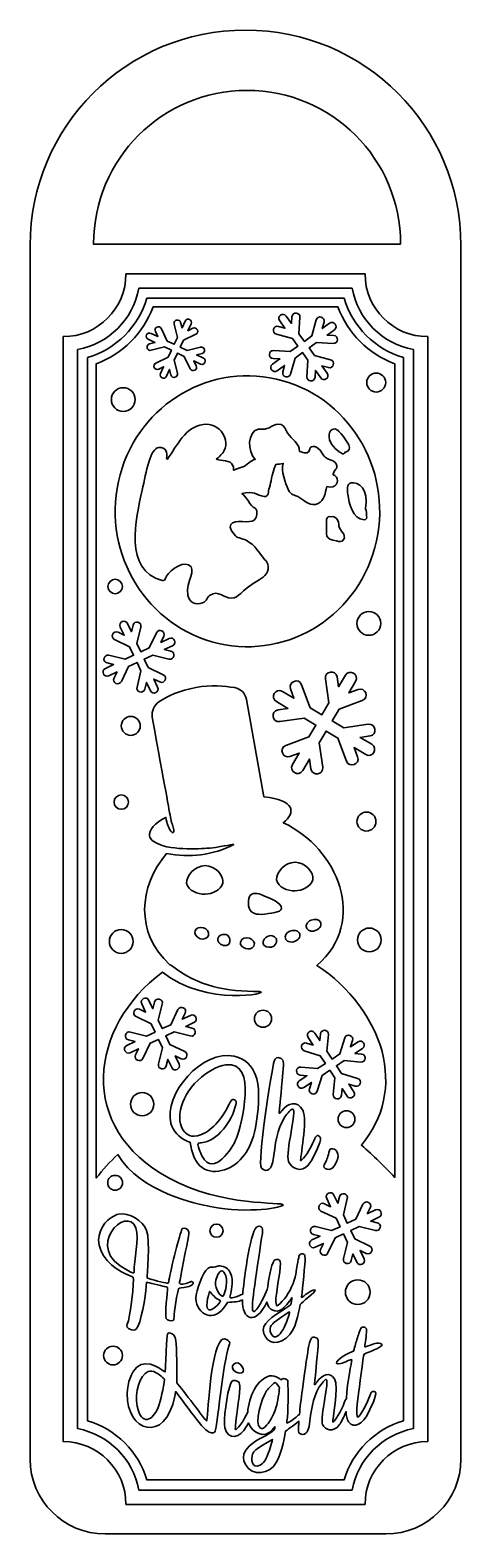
# Model space of a CAD drawing. Header units: inches. Extents: x 0.07 to 0.93, y -3 to 0.
import ezdxf

# ---------------------------------------------------------------- set-up
doc = ezdxf.new("R2010")
doc.units = ezdxf.units.IN
doc.header["$MEASUREMENT"] = 0
doc.layers.add('19 Christmas Keychain', color=7, linetype='Continuous', lineweight=0)

msp = doc.modelspace()

# ---------------------------------------------------------------- linework, layer by layer
at = {"layer": '19 Christmas Keychain', "color": 240, "lineweight": 35, "true_color": 0xe6203f}
for points, knots in [([(0.5, 0), (0.5, 0), (0.5, 0), (0.5, 0), (0.2628, 0), (0.0705, -0.1923), (0.0705, -0.4295), (0.0705, -0.4295), (0.0705, -2.8506), (0.0705, -2.8506), (0.0705, -2.9331), (0.1374, -3), (0.2199, -3), (0.2199, -3), (0.7801, -3), (0.7801, -3), (0.8626, -3), (0.9295, -2.9331), (0.9295, -2.8506), (0.9295, -2.8506), (0.9295, -0.4295), (0.9295, -0.4295), (0.9295, -0.1923), (0.7372, 0), (0.5, 0)], [0, 0, 0, 0, 1, 1, 1, 2, 2, 2, 3, 3, 3, 4, 4, 4, 5, 5, 5, 6, 6, 6, 7, 7, 7, 8, 8, 8, 8]), ([(0.8091, -0.4274), (0.8091, -0.4274), (0.1971, -0.4274), (0.1971, -0.4274), (0.1971, -0.427), (0.1971, -0.4267), (0.1971, -0.4263), (0.1971, -0.2573), (0.3341, -0.1203), (0.5031, -0.1203), (0.6721, -0.1203), (0.8091, -0.2573), (0.8091, -0.4263), (0.8091, -0.4267), (0.8091, -0.427), (0.8091, -0.4274)], [0, 0, 0, 0, 1, 1, 1, 2, 2, 2, 3, 3, 3, 4, 4, 4, 5, 5, 5, 5])]:
    msp.add_open_spline(points, degree=3, knots=knots, dxfattribs=at)
at = {"layer": '19 Christmas Keychain', "color": 18, "lineweight": 35, "true_color": 0x000000}
for points, knots in [([(0.8633, -0.6115), (0.8633, -0.6115), (0.8633, -2.8158), (0.8633, -2.8158), (0.7943, -2.8158), (0.7383, -2.8719), (0.7383, -2.941), (0.7383, -2.941), (0.2617, -2.941), (0.2617, -2.941), (0.2617, -2.8719), (0.2057, -2.8158), (0.1367, -2.8158), (0.1367, -2.8158), (0.1367, -0.6115), (0.1367, -0.6115), (0.2057, -0.6115), (0.2617, -0.5554), (0.2617, -0.4864), (0.2617, -0.4864), (0.7383, -0.4864), (0.7383, -0.4864), (0.7383, -0.5554), (0.7943, -0.6115), (0.8633, -0.6115)], [0, 0, 0, 0, 1, 1, 1, 2, 2, 2, 3, 3, 3, 4, 4, 4, 5, 5, 5, 6, 6, 6, 7, 7, 7, 8, 8, 8, 8]), ([(0.8347, -0.6374), (0.7729, -0.6257), (0.7242, -0.5768), (0.7124, -0.515), (0.7124, -0.515), (0.2876, -0.515), (0.2876, -0.515), (0.2758, -0.5768), (0.2271, -0.6257), (0.1653, -0.6374), (0.1653, -0.6374), (0.1653, -2.79), (0.1653, -2.79), (0.2271, -2.8017), (0.2758, -2.8506), (0.2876, -2.9124), (0.2876, -2.9124), (0.7124, -2.9124), (0.7124, -2.9124), (0.7242, -2.8506), (0.7729, -2.8017), (0.8347, -2.79), (0.8347, -2.79), (0.8347, -0.6374), (0.8347, -0.6374)], [0, 0, 0, 0, 1, 1, 1, 2, 2, 2, 3, 3, 3, 4, 4, 4, 5, 5, 5, 6, 6, 6, 7, 7, 7, 8, 8, 8, 8]), ([(0.8147, -0.6532), (0.8147, -0.6532), (0.8147, -2.7743), (0.8147, -2.7743), (0.7582, -2.7908), (0.7132, -2.8358), (0.6967, -2.8924), (0.6967, -2.8924), (0.3033, -2.8924), (0.3033, -2.8924), (0.2868, -2.8358), (0.2418, -2.7908), (0.1853, -2.7743), (0.1853, -2.7743), (0.1853, -0.6532), (0.1853, -0.6532), (0.2418, -0.6365), (0.2868, -0.5915), (0.3033, -0.535), (0.3033, -0.535), (0.6967, -0.535), (0.6967, -0.535), (0.7132, -0.5915), (0.7582, -0.6365), (0.8147, -0.6532)], [0, 0, 0, 0, 1, 1, 1, 2, 2, 2, 3, 3, 3, 4, 4, 4, 5, 5, 5, 6, 6, 6, 7, 7, 7, 8, 8, 8, 8]), ([(0.7975, -0.6656), (0.7456, -0.6462), (0.7036, -0.6043), (0.6843, -0.5522), (0.6843, -0.5522), (0.3157, -0.5522), (0.3157, -0.5522), (0.2964, -0.6043), (0.2544, -0.6462), (0.2025, -0.6656), (0.2025, -0.6656), (0.2025, -2.2902), (0.2025, -2.2902), (0.2156, -2.2736), (0.2297, -2.2576), (0.2454, -2.2431), (0.2906, -2.3201), (0.4062, -2.3419), (0.4296, -2.3469), (0.5084, -2.362), (0.5754, -2.3486), (0.5754, -2.3436), (0.5754, -2.3369), (0.4531, -2.3486), (0.3476, -2.29), (0.1622, -2.1915), (0.1893, -1.9869), (0.3342, -1.8796), (0.4233, -1.9493), (0.5521, -1.9207), (0.5285, -1.9181), (0.4615, -1.9181), (0.4062, -1.9081), (0.3526, -1.8662), (0.3509, -1.8662), (0.3509, -1.8645), (0.3492, -1.8645), (0.2793, -1.8011), (0.2873, -1.708), (0.3427, -1.6427), (0.3887, -1.6516), (0.4349, -1.6459), (0.4765, -1.625), (0.4765, -1.6233), (0.4598, -1.6283), (0.4296, -1.6317), (0.4269, -1.6317), (0.3636, -1.6383), (0.3291, -1.625), (0.3153, -1.6196), (0.31, -1.6136), (0.3088, -1.6076), (0.3066, -1.5961), (0.3193, -1.5815), (0.3412, -1.5706), (0.3429, -1.5834), (0.3469, -1.5914), (0.35, -1.5962), (0.3512, -1.5981), (0.3538, -1.6019), (0.3553, -1.6014), (0.3569, -1.6009), (0.3573, -1.5962), (0.3564, -1.5927), (0.3479, -1.5584), (0.3647, -1.6499), (0.3141, -1.3704), (0.3124, -1.3587), (0.3174, -1.3469), (0.3275, -1.3402), (0.3442, -1.3285), (0.3693, -1.3168), (0.4012, -1.3118), (0.4313, -1.3051), (0.4581, -1.3084), (0.4782, -1.3118), (0.4899, -1.3134), (0.5, -1.3235), (0.5017, -1.3352), (0.5017, -1.3352), (0.5368, -1.5295), (0.5368, -1.5295), (0.5984, -1.5364), (0.601, -1.56), (0.5754, -1.5814), (0.6842, -1.6317), (0.7445, -1.7774), (0.6424, -1.8662), (0.7074, -1.9073), (0.7563, -1.9761), (0.7722, -2.0379), (0.7891, -2.1037), (0.7774, -2.1695), (0.7311, -2.2246), (0.7556, -2.2459), (0.7767, -2.2665), (0.7975, -2.2888), (0.7975, -2.2888), (0.7975, -0.6656), (0.7975, -0.6656)], [0, 0, 0, 0, 1, 1, 1, 2, 2, 2, 3, 3, 3, 4, 4, 4, 5, 5, 5, 6, 6, 6, 7, 7, 7, 8, 8, 8, 9, 9, 9, 10, 10, 10, 11, 11, 11, 12, 12, 12, 13, 13, 13, 14, 14, 14, 15, 15, 15, 16, 16, 16, 17, 17, 17, 18, 18, 18, 19, 19, 19, 20, 20, 20, 21, 21, 21, 22, 22, 22, 23, 23, 23, 24, 24, 24, 25, 25, 25, 26, 26, 26, 27, 27, 27, 28, 28, 28, 29, 29, 29, 30, 30, 30, 31, 31, 31, 32, 32, 32, 33, 33, 33, 33]), ([(0.5562, -0.6392), (0.5562, -0.6392), (0.5893, -0.6412), (0.5893, -0.6412), (0.5893, -0.6412), (0.6044, -0.6304), (0.6044, -0.6304), (0.6044, -0.6304), (0.5936, -0.6153), (0.5936, -0.6153), (0.5936, -0.6153), (0.5616, -0.6066), (0.5616, -0.6066), (0.5513, -0.6038), (0.5556, -0.5883), (0.5658, -0.5911), (0.5658, -0.5911), (0.5787, -0.5947), (0.5787, -0.5947), (0.5787, -0.5947), (0.5682, -0.5799), (0.5682, -0.5799), (0.562, -0.5713), (0.575, -0.562), (0.5812, -0.5706), (0.5812, -0.5706), (0.5918, -0.5853), (0.5918, -0.5853), (0.5918, -0.5853), (0.5925, -0.5719), (0.5925, -0.5719), (0.5932, -0.5614), (0.6092, -0.5623), (0.6086, -0.5729), (0.6086, -0.5729), (0.6066, -0.606), (0.6066, -0.606), (0.6066, -0.606), (0.6174, -0.621), (0.6174, -0.621), (0.6174, -0.621), (0.6324, -0.6102), (0.6324, -0.6102), (0.6324, -0.6102), (0.6412, -0.5782), (0.6412, -0.5782), (0.644, -0.568), (0.6594, -0.5722), (0.6567, -0.5824), (0.6567, -0.5824), (0.6531, -0.5954), (0.6531, -0.5954), (0.6531, -0.5954), (0.6678, -0.5848), (0.6678, -0.5848), (0.6765, -0.5786), (0.6858, -0.5917), (0.6772, -0.5978), (0.6772, -0.5978), (0.6625, -0.6084), (0.6625, -0.6084), (0.6625, -0.6084), (0.6759, -0.6092), (0.6759, -0.6092), (0.6864, -0.6098), (0.6855, -0.6258), (0.6749, -0.6252), (0.6749, -0.6252), (0.6418, -0.6232), (0.6418, -0.6232), (0.6418, -0.6232), (0.6268, -0.6341), (0.6268, -0.6341), (0.6268, -0.6341), (0.6376, -0.6491), (0.6376, -0.6491), (0.6376, -0.6491), (0.6696, -0.6578), (0.6696, -0.6578), (0.6798, -0.6606), (0.6755, -0.6761), (0.6653, -0.6733), (0.6653, -0.6733), (0.6524, -0.6698), (0.6524, -0.6698), (0.6524, -0.6698), (0.663, -0.6845), (0.663, -0.6845), (0.6692, -0.6931), (0.6561, -0.7025), (0.6499, -0.6938), (0.6499, -0.6938), (0.6394, -0.6791), (0.6394, -0.6791), (0.6394, -0.6791), (0.6386, -0.6925), (0.6386, -0.6925), (0.638, -0.7031), (0.622, -0.7022), (0.6226, -0.6916), (0.6226, -0.6916), (0.6245, -0.6585), (0.6245, -0.6585), (0.6245, -0.6585), (0.6137, -0.6434), (0.6137, -0.6434), (0.6137, -0.6434), (0.5987, -0.6542), (0.5987, -0.6542), (0.5987, -0.6542), (0.59, -0.6862), (0.59, -0.6862), (0.5871, -0.6964), (0.5717, -0.6922), (0.5745, -0.682), (0.5745, -0.682), (0.578, -0.669), (0.578, -0.669), (0.578, -0.669), (0.5633, -0.6796), (0.5633, -0.6796), (0.5547, -0.6858), (0.5453, -0.6728), (0.5539, -0.6666), (0.5539, -0.6666), (0.5687, -0.656), (0.5687, -0.656), (0.5687, -0.656), (0.5553, -0.6552), (0.5553, -0.6552), (0.5447, -0.6546), (0.5456, -0.6386), (0.5562, -0.6392)], [0, 0, 0, 0, 1, 1, 1, 2, 2, 2, 3, 3, 3, 4, 4, 4, 5, 5, 5, 6, 6, 6, 7, 7, 7, 8, 8, 8, 9, 9, 9, 10, 10, 10, 11, 11, 11, 12, 12, 12, 13, 13, 13, 14, 14, 14, 15, 15, 15, 16, 16, 16, 17, 17, 17, 18, 18, 18, 19, 19, 19, 20, 20, 20, 21, 21, 21, 22, 22, 22, 23, 23, 23, 24, 24, 24, 25, 25, 25, 26, 26, 26, 27, 27, 27, 28, 28, 28, 29, 29, 29, 30, 30, 30, 31, 31, 31, 32, 32, 32, 33, 33, 33, 34, 34, 34, 35, 35, 35, 36, 36, 36, 37, 37, 37, 38, 38, 38, 39, 39, 39, 40, 40, 40, 41, 41, 41, 42, 42, 42, 43, 43, 43, 44, 44, 44, 44]), ([(0.306, -0.6169), (0.306, -0.6169), (0.3195, -0.6233), (0.3195, -0.6233), (0.3195, -0.6233), (0.3088, -0.6259), (0.3088, -0.6259), (0.3003, -0.628), (0.3034, -0.6409), (0.3119, -0.6388), (0.3119, -0.6388), (0.3385, -0.6322), (0.3385, -0.6322), (0.3385, -0.6322), (0.3523, -0.6388), (0.3523, -0.6388), (0.3523, -0.6388), (0.3458, -0.6526), (0.3458, -0.6526), (0.3458, -0.6526), (0.3211, -0.6644), (0.3211, -0.6644), (0.3133, -0.6682), (0.319, -0.6801), (0.3269, -0.6763), (0.3269, -0.6763), (0.3368, -0.6715), (0.3368, -0.6715), (0.3368, -0.6715), (0.3305, -0.685), (0.3305, -0.685), (0.3267, -0.6929), (0.3387, -0.6986), (0.3424, -0.6907), (0.3424, -0.6907), (0.3488, -0.6771), (0.3488, -0.6771), (0.3488, -0.6771), (0.3514, -0.6879), (0.3514, -0.6879), (0.3535, -0.6964), (0.3663, -0.6932), (0.3642, -0.6847), (0.3642, -0.6847), (0.3577, -0.6582), (0.3577, -0.6582), (0.3577, -0.6582), (0.3642, -0.6444), (0.3642, -0.6444), (0.3642, -0.6444), (0.378, -0.6509), (0.378, -0.6509), (0.378, -0.6509), (0.3899, -0.6755), (0.3899, -0.6755), (0.3937, -0.6834), (0.4055, -0.6776), (0.4018, -0.6698), (0.4018, -0.6698), (0.397, -0.6598), (0.397, -0.6598), (0.397, -0.6598), (0.4105, -0.6662), (0.4105, -0.6662), (0.4184, -0.6699), (0.424, -0.658), (0.4161, -0.6543), (0.4161, -0.6543), (0.4026, -0.6479), (0.4026, -0.6479), (0.4026, -0.6479), (0.4134, -0.6453), (0.4134, -0.6453), (0.4218, -0.6432), (0.4187, -0.6303), (0.4102, -0.6324), (0.4102, -0.6324), (0.3837, -0.6389), (0.3837, -0.6389), (0.3837, -0.6389), (0.3698, -0.6324), (0.3698, -0.6324), (0.3698, -0.6324), (0.3764, -0.6186), (0.3764, -0.6186), (0.3764, -0.6186), (0.401, -0.6068), (0.401, -0.6068), (0.4089, -0.603), (0.4031, -0.5911), (0.3953, -0.5949), (0.3953, -0.5949), (0.3853, -0.5997), (0.3853, -0.5997), (0.3853, -0.5997), (0.3917, -0.5862), (0.3917, -0.5862), (0.3954, -0.5783), (0.3835, -0.5726), (0.3797, -0.5805), (0.3797, -0.5805), (0.3734, -0.5941), (0.3734, -0.5941), (0.3734, -0.5941), (0.3707, -0.5833), (0.3707, -0.5833), (0.3686, -0.5749), (0.3558, -0.578), (0.3579, -0.5865), (0.3579, -0.5865), (0.3644, -0.613), (0.3644, -0.613), (0.3644, -0.613), (0.3579, -0.6268), (0.3579, -0.6268), (0.3579, -0.6268), (0.3441, -0.6203), (0.3441, -0.6203), (0.3441, -0.6203), (0.3323, -0.5957), (0.3323, -0.5957), (0.3285, -0.5878), (0.3166, -0.5935), (0.3203, -0.6014), (0.3203, -0.6014), (0.3252, -0.6114), (0.3252, -0.6114), (0.3252, -0.6114), (0.3116, -0.605), (0.3116, -0.605), (0.3037, -0.6013), (0.2981, -0.6132), (0.306, -0.6169)], [0, 0, 0, 0, 1, 1, 1, 2, 2, 2, 3, 3, 3, 4, 4, 4, 5, 5, 5, 6, 6, 6, 7, 7, 7, 8, 8, 8, 9, 9, 9, 10, 10, 10, 11, 11, 11, 12, 12, 12, 13, 13, 13, 14, 14, 14, 15, 15, 15, 16, 16, 16, 17, 17, 17, 18, 18, 18, 19, 19, 19, 20, 20, 20, 21, 21, 21, 22, 22, 22, 23, 23, 23, 24, 24, 24, 25, 25, 25, 26, 26, 26, 27, 27, 27, 28, 28, 28, 29, 29, 29, 30, 30, 30, 31, 31, 31, 32, 32, 32, 33, 33, 33, 34, 34, 34, 35, 35, 35, 36, 36, 36, 37, 37, 37, 38, 38, 38, 39, 39, 39, 40, 40, 40, 41, 41, 41, 42, 42, 42, 43, 43, 43, 44, 44, 44, 44]), ([(0.4461, -1.2236), (0.3041, -1.1909), (0.2147, -1.0463), (0.2466, -0.9007), (0.2785, -0.755), (0.4195, -0.6635), (0.5616, -0.6961), (0.7037, -0.7288), (0.793, -0.8734), (0.7611, -1.019), (0.7293, -1.1647), (0.5882, -1.2562), (0.4461, -1.2236)], [0, 0, 0, 0, 1, 1, 1, 2, 2, 2, 3, 3, 3, 4, 4, 4, 4]), ([(0.7607, -0.7221), (0.7712, -0.7221), (0.7796, -0.7136), (0.7796, -0.7032), (0.7796, -0.6927), (0.7712, -0.6843), (0.7607, -0.6843), (0.7503, -0.6843), (0.7418, -0.6927), (0.7418, -0.7032), (0.7418, -0.7136), (0.7503, -0.7221), (0.7607, -0.7221)], [0, 0, 0, 0, 1, 1, 1, 2, 2, 2, 3, 3, 3, 4, 4, 4, 4]), ([(0.2563, -0.7608), (0.2694, -0.7608), (0.2801, -0.7502), (0.2801, -0.7371), (0.2801, -0.724), (0.2694, -0.7134), (0.2563, -0.7134), (0.2433, -0.7134), (0.2326, -0.724), (0.2326, -0.7371), (0.2326, -0.7502), (0.2433, -0.7608), (0.2563, -0.7608)], [0, 0, 0, 0, 1, 1, 1, 2, 2, 2, 3, 3, 3, 4, 4, 4, 4]), ([(0.6619, -0.9108), (0.6816, -0.9162), (0.6866, -0.8998), (0.6814, -0.892), (0.6768, -0.885), (0.6721, -0.8911), (0.6768, -0.8804), (0.6789, -0.8756), (0.6829, -0.8756), (0.6819, -0.8691), (0.6811, -0.864), (0.6769, -0.8604), (0.6725, -0.8586), (0.661, -0.8537), (0.6592, -0.8552), (0.6524, -0.8434), (0.6435, -0.8281), (0.6301, -0.8276), (0.6284, -0.8351), (0.6256, -0.8476), (0.6173, -0.8433), (0.6078, -0.8406), (0.6085, -0.8246), (0.5918, -0.8163), (0.5845, -0.8046), (0.5796, -0.7968), (0.5751, -0.7774), (0.5527, -0.7903), (0.536, -0.7999), (0.5335, -0.7942), (0.5252, -0.7963), (0.5042, -0.8015), (0.5028, -0.8399), (0.5193, -0.8566), (0.5097, -0.8583), (0.5038, -0.8683), (0.4927, -0.8721), (0.4871, -0.8739), (0.4817, -0.8757), (0.4763, -0.878), (0.4768, -0.8735), (0.4757, -0.8688), (0.4722, -0.8645), (0.4663, -0.8573), (0.4422, -0.8583), (0.4418, -0.8554), (0.4421, -0.8573), (0.4554, -0.8429), (0.4546, -0.844), (0.4727, -0.8179), (0.449, -0.7825), (0.4156, -0.7868), (0.38, -0.7913), (0.3638, -0.8283), (0.3445, -0.856), (0.3439, -0.8555), (0.3433, -0.8551), (0.3427, -0.8548), (0.3443, -0.8434), (0.3419, -0.831), (0.3271, -0.8325), (0.3102, -0.8342), (0.3021, -0.8807), (0.2939, -0.9181), (0.2817, -0.9743), (0.2565, -1.0784), (0.3338, -1.0981), (0.3369, -1.0989), (0.3402, -1.0967), (0.3408, -1.0935), (0.3429, -1.0837), (0.371, -1.0592), (0.3866, -1.0669), (0.4044, -1.0757), (0.3805, -1.0994), (0.3851, -1.127), (0.3875, -1.142), (0.4005, -1.1484), (0.4146, -1.1426), (0.4228, -1.1392), (0.4237, -1.1309), (0.4295, -1.1271), (0.4458, -1.1164), (0.4564, -1.1336), (0.4715, -1.1331), (0.4898, -1.1324), (0.4854, -1.1207), (0.5272, -1.0968), (0.5384, -1.0903), (0.5487, -1.0798), (0.5444, -1.0656), (0.5419, -1.0575), (0.5404, -1.0602), (0.5358, -1.0536), (0.5131, -1.0214), (0.5159, -1.0287), (0.5037, -1.0193), (0.4982, -1.0151), (0.4845, -1.0135), (0.4802, -1.0091), (0.4509, -0.9788), (0.4895, -0.9799), (0.4937, -0.9804), (0.5164, -0.9828), (0.5236, -0.9771), (0.5225, -0.959), (0.5224, -0.957), (0.5212, -0.9549), (0.5194, -0.954), (0.5088, -0.9491), (0.5026, -0.931), (0.4929, -0.9247), (0.5156, -0.9177), (0.5224, -0.9283), (0.5375, -0.9302), (0.5467, -0.9313), (0.5446, -0.9218), (0.5478, -0.9124), (0.5516, -0.9011), (0.551, -0.8898), (0.5604, -0.8665), (0.5649, -0.866), (0.5699, -0.8654), (0.5751, -0.8644), (0.5707, -0.8792), (0.5789, -0.9037), (0.5853, -0.9168), (0.5922, -0.9307), (0.5966, -0.9252), (0.608, -0.9328), (0.6187, -0.9401), (0.631, -0.9513), (0.6448, -0.9446), (0.6573, -0.9385), (0.659, -0.9234), (0.6619, -0.9108)], [0, 0, 0, 0, 1, 1, 1, 2, 2, 2, 3, 3, 3, 4, 4, 4, 5, 5, 5, 6, 6, 6, 7, 7, 7, 8, 8, 8, 9, 9, 9, 10, 10, 10, 11, 11, 11, 12, 12, 12, 13, 13, 13, 14, 14, 14, 15, 15, 15, 16, 16, 16, 17, 17, 17, 18, 18, 18, 19, 19, 19, 20, 20, 20, 21, 21, 21, 22, 22, 22, 23, 23, 23, 24, 24, 24, 25, 25, 25, 26, 26, 26, 27, 27, 27, 28, 28, 28, 29, 29, 29, 30, 30, 30, 31, 31, 31, 32, 32, 32, 33, 33, 33, 34, 34, 34, 35, 35, 35, 36, 36, 36, 37, 37, 37, 38, 38, 38, 39, 39, 39, 40, 40, 40, 41, 41, 41, 42, 42, 42, 43, 43, 43, 44, 44, 44, 45, 45, 45, 45]), ([(0.6665, -0.8122), (0.6679, -0.8267), (0.6803, -0.8365), (0.6911, -0.8442), (0.6941, -0.8464), (0.697, -0.8449), (0.6984, -0.8423), (0.7172, -0.8389), (0.7021, -0.8186), (0.6898, -0.8045), (0.6855, -0.7996), (0.68, -0.7932), (0.673, -0.7967), (0.6675, -0.7994), (0.666, -0.8064), (0.6665, -0.8122)], [0, 0, 0, 0, 1, 1, 1, 2, 2, 2, 3, 3, 3, 4, 4, 4, 5, 5, 5, 5]), ([(0.711, -0.9034), (0.7005, -0.9053), (0.703, -0.9176), (0.7041, -0.9257), (0.7067, -0.9449), (0.7134, -0.975), (0.7363, -0.977), (0.741, -0.9775), (0.7425, -0.9728), (0.7411, -0.9691), (0.7421, -0.9641), (0.7411, -0.9595), (0.739, -0.9549), (0.7479, -0.9147), (0.7234, -0.9011), (0.711, -0.9034)], [0, 0, 0, 0, 1, 1, 1, 2, 2, 2, 3, 3, 3, 4, 4, 4, 5, 5, 5, 5]), ([(0.6817, -1.0192), (0.6867, -1.0202), (0.6924, -1.0218), (0.6956, -1.0165), (0.7018, -1.0061), (0.688, -0.9989), (0.6864, -0.9899), (0.6855, -0.9843), (0.6857, -0.979), (0.6816, -0.9745), (0.6785, -0.9712), (0.6744, -0.9697), (0.6701, -0.9707), (0.666, -0.969), (0.662, -0.9718), (0.6618, -0.9764), (0.6609, -1.0125), (0.6579, -1.014), (0.6817, -1.0192)], [0, 0, 0, 0, 1, 1, 1, 2, 2, 2, 3, 3, 3, 4, 4, 4, 5, 5, 5, 6, 6, 6, 6]), ([(0.2402, -1.1245), (0.2481, -1.1245), (0.2546, -1.118), (0.2546, -1.1101), (0.2546, -1.1021), (0.2481, -1.0957), (0.2402, -1.0957), (0.2322, -1.0957), (0.2258, -1.1021), (0.2258, -1.1101), (0.2258, -1.118), (0.2322, -1.1245), (0.2402, -1.1245)], [0, 0, 0, 0, 1, 1, 1, 2, 2, 2, 3, 3, 3, 4, 4, 4, 4]), ([(0.7223, -1.1836), (0.7223, -1.1967), (0.7329, -1.2073), (0.746, -1.2073), (0.7591, -1.2073), (0.7697, -1.1967), (0.7697, -1.1836), (0.7697, -1.1705), (0.7591, -1.1599), (0.746, -1.1599), (0.7329, -1.1599), (0.7223, -1.1705), (0.7223, -1.1836)], [0, 0, 0, 0, 1, 1, 1, 2, 2, 2, 3, 3, 3, 4, 4, 4, 4]), ([(0.3477, -1.2137), (0.3477, -1.2137), (0.3312, -1.2214), (0.3312, -1.2214), (0.3312, -1.2214), (0.3371, -1.2093), (0.3371, -1.2093), (0.3417, -1.1997), (0.3272, -1.1927), (0.3226, -1.2023), (0.3226, -1.2023), (0.3082, -1.2323), (0.3082, -1.2323), (0.3082, -1.2323), (0.2914, -1.2402), (0.2914, -1.2402), (0.2914, -1.2402), (0.2835, -1.2234), (0.2835, -1.2234), (0.2835, -1.2234), (0.2914, -1.1911), (0.2914, -1.1911), (0.2939, -1.1808), (0.2783, -1.177), (0.2758, -1.1873), (0.2758, -1.1873), (0.2726, -1.2003), (0.2726, -1.2003), (0.2726, -1.2003), (0.2648, -1.1839), (0.2648, -1.1839), (0.2603, -1.1743), (0.2458, -1.1811), (0.2503, -1.1908), (0.2503, -1.1908), (0.2581, -1.2072), (0.2581, -1.2072), (0.2581, -1.2072), (0.2459, -1.2013), (0.2459, -1.2013), (0.2364, -1.1968), (0.2294, -1.2112), (0.2389, -1.2158), (0.2389, -1.2158), (0.2689, -1.2302), (0.2689, -1.2302), (0.2689, -1.2302), (0.2769, -1.247), (0.2769, -1.247), (0.2769, -1.247), (0.2601, -1.255), (0.2601, -1.255), (0.2601, -1.255), (0.2278, -1.247), (0.2278, -1.247), (0.2174, -1.2445), (0.2136, -1.2601), (0.2239, -1.2626), (0.2239, -1.2626), (0.237, -1.2658), (0.237, -1.2658), (0.237, -1.2658), (0.2206, -1.2736), (0.2206, -1.2736), (0.2109, -1.2781), (0.2178, -1.2927), (0.2274, -1.2881), (0.2274, -1.2881), (0.2439, -1.2804), (0.2439, -1.2804), (0.2439, -1.2804), (0.238, -1.2925), (0.238, -1.2925), (0.2334, -1.3021), (0.2479, -1.3091), (0.2525, -1.2995), (0.2525, -1.2995), (0.2669, -1.2695), (0.2669, -1.2695), (0.2669, -1.2695), (0.2837, -1.2616), (0.2837, -1.2616), (0.2837, -1.2616), (0.2916, -1.2784), (0.2916, -1.2784), (0.2916, -1.2784), (0.2837, -1.3107), (0.2837, -1.3107), (0.2812, -1.321), (0.2968, -1.3248), (0.2993, -1.3145), (0.2993, -1.3145), (0.3025, -1.3014), (0.3025, -1.3014), (0.3025, -1.3014), (0.3103, -1.3179), (0.3103, -1.3179), (0.3148, -1.3275), (0.3293, -1.3207), (0.3248, -1.311), (0.3248, -1.311), (0.317, -1.2946), (0.317, -1.2946), (0.317, -1.2946), (0.3292, -1.3004), (0.3292, -1.3004), (0.3387, -1.305), (0.3457, -1.2906), (0.3361, -1.2859), (0.3361, -1.2859), (0.3062, -1.2715), (0.3062, -1.2715), (0.3062, -1.2715), (0.2982, -1.2547), (0.2982, -1.2547), (0.2982, -1.2547), (0.315, -1.2468), (0.315, -1.2468), (0.315, -1.2468), (0.3473, -1.2548), (0.3473, -1.2548), (0.3577, -1.2573), (0.3615, -1.2417), (0.3512, -1.2391), (0.3512, -1.2391), (0.3381, -1.2359), (0.3381, -1.2359), (0.3381, -1.2359), (0.3545, -1.2282), (0.3545, -1.2282), (0.3642, -1.2236), (0.3573, -1.2091), (0.3477, -1.2137)], [0, 0, 0, 0, 1, 1, 1, 2, 2, 2, 3, 3, 3, 4, 4, 4, 5, 5, 5, 6, 6, 6, 7, 7, 7, 8, 8, 8, 9, 9, 9, 10, 10, 10, 11, 11, 11, 12, 12, 12, 13, 13, 13, 14, 14, 14, 15, 15, 15, 16, 16, 16, 17, 17, 17, 18, 18, 18, 19, 19, 19, 20, 20, 20, 21, 21, 21, 22, 22, 22, 23, 23, 23, 24, 24, 24, 25, 25, 25, 26, 26, 26, 27, 27, 27, 28, 28, 28, 29, 29, 29, 30, 30, 30, 31, 31, 31, 32, 32, 32, 33, 33, 33, 34, 34, 34, 35, 35, 35, 36, 36, 36, 37, 37, 37, 38, 38, 38, 39, 39, 39, 40, 40, 40, 41, 41, 41, 42, 42, 42, 43, 43, 43, 44, 44, 44, 44]), ([(0.7235, -1.4501), (0.7235, -1.4501), (0.7166, -1.4315), (0.7166, -1.4315), (0.7166, -1.4315), (0.7396, -1.4451), (0.7396, -1.4451), (0.7531, -1.4531), (0.7651, -1.4328), (0.7517, -1.4248), (0.7517, -1.4248), (0.7286, -1.4111), (0.7286, -1.4111), (0.7286, -1.4111), (0.7483, -1.4082), (0.7483, -1.4082), (0.7637, -1.406), (0.7603, -1.3825), (0.7448, -1.3848), (0.7448, -1.3848), (0.6963, -1.392), (0.6963, -1.392), (0.6963, -1.392), (0.6728, -1.378), (0.6728, -1.378), (0.6728, -1.378), (0.6867, -1.3545), (0.6867, -1.3545), (0.6867, -1.3545), (0.7327, -1.3375), (0.7327, -1.3375), (0.7474, -1.3321), (0.7391, -1.3099), (0.7245, -1.3153), (0.7245, -1.3153), (0.7059, -1.3222), (0.7059, -1.3222), (0.7059, -1.3222), (0.7195, -1.2992), (0.7195, -1.2992), (0.7275, -1.2857), (0.7072, -1.2736), (0.6992, -1.2871), (0.6992, -1.2871), (0.6855, -1.3101), (0.6855, -1.3101), (0.6855, -1.3101), (0.6826, -1.2905), (0.6826, -1.2905), (0.6803, -1.2751), (0.6569, -1.2785), (0.6592, -1.294), (0.6592, -1.294), (0.6664, -1.3424), (0.6664, -1.3424), (0.6664, -1.3424), (0.6524, -1.366), (0.6524, -1.366), (0.6524, -1.366), (0.6289, -1.352), (0.6289, -1.352), (0.6289, -1.352), (0.6119, -1.3061), (0.6119, -1.3061), (0.6065, -1.2914), (0.5843, -1.2997), (0.5897, -1.3143), (0.5897, -1.3143), (0.5966, -1.3329), (0.5966, -1.3329), (0.5966, -1.3329), (0.5735, -1.3192), (0.5735, -1.3192), (0.5601, -1.3113), (0.548, -1.3316), (0.5615, -1.3396), (0.5615, -1.3396), (0.5845, -1.3533), (0.5845, -1.3533), (0.5845, -1.3533), (0.5649, -1.3562), (0.5649, -1.3562), (0.5495, -1.3584), (0.5529, -1.3819), (0.5684, -1.3796), (0.5684, -1.3796), (0.6168, -1.3724), (0.6168, -1.3724), (0.6168, -1.3724), (0.6404, -1.3864), (0.6404, -1.3864), (0.6404, -1.3864), (0.6264, -1.4099), (0.6264, -1.4099), (0.6264, -1.4099), (0.5804, -1.4269), (0.5804, -1.4269), (0.5658, -1.4323), (0.574, -1.4545), (0.5887, -1.4491), (0.5887, -1.4491), (0.6073, -1.4422), (0.6073, -1.4422), (0.6073, -1.4422), (0.5936, -1.4652), (0.5936, -1.4652), (0.5856, -1.4787), (0.606, -1.4908), (0.614, -1.4773), (0.614, -1.4773), (0.6276, -1.4543), (0.6276, -1.4543), (0.6276, -1.4543), (0.6305, -1.4739), (0.6305, -1.4739), (0.6328, -1.4893), (0.6562, -1.4859), (0.654, -1.4704), (0.654, -1.4704), (0.6468, -1.422), (0.6468, -1.422), (0.6468, -1.422), (0.6607, -1.3984), (0.6607, -1.3984), (0.6607, -1.3984), (0.6842, -1.4124), (0.6842, -1.4124), (0.6842, -1.4124), (0.7012, -1.4583), (0.7012, -1.4583), (0.7067, -1.473), (0.7289, -1.4647), (0.7235, -1.4501)], [0, 0, 0, 0, 1, 1, 1, 2, 2, 2, 3, 3, 3, 4, 4, 4, 5, 5, 5, 6, 6, 6, 7, 7, 7, 8, 8, 8, 9, 9, 9, 10, 10, 10, 11, 11, 11, 12, 12, 12, 13, 13, 13, 14, 14, 14, 15, 15, 15, 16, 16, 16, 17, 17, 17, 18, 18, 18, 19, 19, 19, 20, 20, 20, 21, 21, 21, 22, 22, 22, 23, 23, 23, 24, 24, 24, 25, 25, 25, 26, 26, 26, 27, 27, 27, 28, 28, 28, 29, 29, 29, 30, 30, 30, 31, 31, 31, 32, 32, 32, 33, 33, 33, 34, 34, 34, 35, 35, 35, 36, 36, 36, 37, 37, 37, 38, 38, 38, 39, 39, 39, 40, 40, 40, 41, 41, 41, 42, 42, 42, 43, 43, 43, 44, 44, 44, 44]), ([(0.2712, -1.3692), (0.2608, -1.3692), (0.2523, -1.3777), (0.2523, -1.3881), (0.2523, -1.3986), (0.2608, -1.407), (0.2712, -1.407), (0.2817, -1.407), (0.2901, -1.3986), (0.2901, -1.3881), (0.2901, -1.3777), (0.2817, -1.3692), (0.2712, -1.3692)], [0, 0, 0, 0, 1, 1, 1, 2, 2, 2, 3, 3, 3, 4, 4, 4, 4]), ([(0.2667, -1.5401), (0.2667, -1.5322), (0.2602, -1.5257), (0.2523, -1.5257), (0.2443, -1.5257), (0.2379, -1.5322), (0.2379, -1.5401), (0.2379, -1.5481), (0.2443, -1.5545), (0.2523, -1.5545), (0.2602, -1.5545), (0.2667, -1.5481), (0.2667, -1.5401)], [0, 0, 0, 0, 1, 1, 1, 2, 2, 2, 3, 3, 3, 4, 4, 4, 4]), ([(0.7412, -1.5979), (0.7517, -1.5979), (0.7601, -1.5894), (0.7601, -1.579), (0.7601, -1.5686), (0.7517, -1.5601), (0.7412, -1.5601), (0.7308, -1.5601), (0.7223, -1.5686), (0.7223, -1.579), (0.7223, -1.5894), (0.7308, -1.5979), (0.7412, -1.5979)], [0, 0, 0, 0, 1, 1, 1, 2, 2, 2, 3, 3, 3, 4, 4, 4, 4]), ([(0.4548, -1.702), (0.4581, -1.687), (0.4397, -1.6669), (0.4196, -1.6669), (0.3995, -1.6669), (0.3811, -1.687), (0.3827, -1.702), (0.3861, -1.7171), (0.4045, -1.7238), (0.4196, -1.7238), (0.433, -1.7238), (0.4514, -1.7154), (0.4548, -1.702)], [0, 0, 0, 0, 1, 1, 1, 2, 2, 2, 3, 3, 3, 4, 4, 4, 4]), ([(0.5988, -1.6602), (0.5787, -1.6602), (0.5603, -1.6803), (0.562, -1.6953), (0.5653, -1.7104), (0.5837, -1.7171), (0.5988, -1.7171), (0.6122, -1.7171), (0.6306, -1.7087), (0.634, -1.6953), (0.6373, -1.6803), (0.6189, -1.6602), (0.5988, -1.6602)], [0, 0, 0, 0, 1, 1, 1, 2, 2, 2, 3, 3, 3, 4, 4, 4, 4]), ([(0.5318, -1.764), (0.5502, -1.7623), (0.5703, -1.7607), (0.572, -1.7523), (0.5737, -1.7422), (0.5469, -1.7305), (0.5368, -1.7272), (0.5301, -1.7238), (0.5167, -1.7188), (0.51, -1.7255), (0.505, -1.7322), (0.5033, -1.7523), (0.5117, -1.759), (0.5184, -1.764), (0.5251, -1.764), (0.5318, -1.764)], [0, 0, 0, 0, 1, 1, 1, 2, 2, 2, 3, 3, 3, 4, 4, 4, 5, 5, 5, 5]), ([(0.2523, -1.7944), (0.2392, -1.7944), (0.2286, -1.805), (0.2286, -1.8181), (0.2286, -1.8312), (0.2392, -1.8418), (0.2523, -1.8418), (0.2654, -1.8418), (0.276, -1.8312), (0.276, -1.8181), (0.276, -1.805), (0.2654, -1.7944), (0.2523, -1.7944)], [0, 0, 0, 0, 1, 1, 1, 2, 2, 2, 3, 3, 3, 4, 4, 4, 4]), ([(0.4162, -1.7908), (0.3989, -1.7865), (0.3917, -1.8037), (0.4095, -1.8126), (0.4162, -1.8143), (0.4246, -1.8126), (0.4263, -1.8059), (0.428, -1.7992), (0.4229, -1.7925), (0.4162, -1.7908)], [0, 0, 0, 0, 1, 1, 1, 2, 2, 2, 3, 3, 3, 3]), ([(0.6072, -1.8009), (0.5995, -1.7893), (0.573, -1.7994), (0.5804, -1.8143), (0.5837, -1.8193), (0.5921, -1.821), (0.5988, -1.8176), (0.6072, -1.8143), (0.6105, -1.8059), (0.6072, -1.8009)], [0, 0, 0, 0, 1, 1, 1, 2, 2, 2, 3, 3, 3, 3]), ([(0.6407, -1.7958), (0.6491, -1.7925), (0.6524, -1.7841), (0.6491, -1.7791), (0.6474, -1.7741), (0.639, -1.7724), (0.6306, -1.7757), (0.6223, -1.7791), (0.6189, -1.7875), (0.6223, -1.7925), (0.6256, -1.7975), (0.634, -1.7992), (0.6407, -1.7958)], [0, 0, 0, 0, 1, 1, 1, 2, 2, 2, 3, 3, 3, 4, 4, 4, 4]), ([(0.7469, -1.7914), (0.7338, -1.7914), (0.7232, -1.802), (0.7232, -1.8151), (0.7232, -1.8282), (0.7338, -1.8388), (0.7469, -1.8388), (0.76, -1.8388), (0.7706, -1.8282), (0.7706, -1.8151), (0.7706, -1.802), (0.76, -1.7914), (0.7469, -1.7914)], [0, 0, 0, 0, 1, 1, 1, 2, 2, 2, 3, 3, 3, 4, 4, 4, 4]), ([(0.4564, -1.826), (0.4751, -1.8297), (0.4698, -1.8059), (0.4615, -1.8042), (0.4428, -1.8005), (0.4374, -1.8222), (0.4564, -1.826)], [0, 0, 0, 0, 1, 1, 1, 2, 2, 2, 2]), ([(0.4899, -1.8193), (0.4883, -1.8327), (0.51, -1.8377), (0.5167, -1.8277), (0.5241, -1.813), (0.4942, -1.8022), (0.4899, -1.8193)], [0, 0, 0, 0, 1, 1, 1, 2, 2, 2, 2]), ([(0.562, -1.8143), (0.5603, -1.8092), (0.5519, -1.8042), (0.5452, -1.8076), (0.5385, -1.8109), (0.5335, -1.8159), (0.5352, -1.8226), (0.5368, -1.8277), (0.5452, -1.831), (0.5519, -1.8293), (0.5586, -1.8277), (0.5636, -1.821), (0.562, -1.8143)], [0, 0, 0, 0, 1, 1, 1, 2, 2, 2, 3, 3, 3, 4, 4, 4, 4]), ([(0.3343, -2.0302), (0.3343, -2.0302), (0.3264, -2.0625), (0.3264, -2.0625), (0.3239, -2.0728), (0.3395, -2.0766), (0.342, -2.0663), (0.342, -2.0663), (0.3452, -2.0533), (0.3452, -2.0533), (0.3452, -2.0533), (0.353, -2.0697), (0.353, -2.0697), (0.3575, -2.0793), (0.372, -2.0725), (0.3675, -2.0629), (0.3675, -2.0629), (0.3598, -2.0464), (0.3598, -2.0464), (0.3598, -2.0464), (0.3719, -2.0523), (0.3719, -2.0523), (0.3814, -2.0568), (0.3884, -2.0424), (0.3789, -2.0378), (0.3789, -2.0378), (0.3489, -2.0234), (0.3489, -2.0234), (0.3489, -2.0234), (0.341, -2.0066), (0.341, -2.0066), (0.341, -2.0066), (0.3578, -1.9986), (0.3578, -1.9986), (0.3578, -1.9986), (0.39, -2.0066), (0.39, -2.0066), (0.4004, -2.0091), (0.4042, -1.9935), (0.3939, -1.991), (0.3939, -1.991), (0.3808, -1.9877), (0.3808, -1.9877), (0.3808, -1.9877), (0.3972, -1.98), (0.3972, -1.98), (0.4069, -1.9755), (0.4, -1.9609), (0.3904, -1.9655), (0.3904, -1.9655), (0.374, -1.9732), (0.374, -1.9732), (0.374, -1.9732), (0.3798, -1.9611), (0.3798, -1.9611), (0.3844, -1.9515), (0.3699, -1.9445), (0.3653, -1.9541), (0.3653, -1.9541), (0.3509, -1.9841), (0.3509, -1.9841), (0.3509, -1.9841), (0.3341, -1.992), (0.3341, -1.992), (0.3341, -1.992), (0.3262, -1.9752), (0.3262, -1.9752), (0.3262, -1.9752), (0.3341, -1.9429), (0.3341, -1.9429), (0.3366, -1.9326), (0.321, -1.9288), (0.3185, -1.9391), (0.3185, -1.9391), (0.3153, -1.9522), (0.3153, -1.9522), (0.3153, -1.9522), (0.3076, -1.9357), (0.3076, -1.9357), (0.303, -1.9261), (0.2885, -1.9329), (0.293, -1.9426), (0.293, -1.9426), (0.3008, -1.959), (0.3008, -1.959), (0.3008, -1.959), (0.2886, -1.9532), (0.2886, -1.9532), (0.2791, -1.9486), (0.2721, -1.963), (0.2817, -1.9677), (0.2817, -1.9677), (0.3116, -1.9821), (0.3116, -1.9821), (0.3116, -1.9821), (0.3196, -1.9989), (0.3196, -1.9989), (0.3196, -1.9989), (0.3028, -2.0068), (0.3028, -2.0068), (0.3028, -2.0068), (0.2705, -1.9988), (0.2705, -1.9988), (0.2601, -1.9963), (0.2563, -2.0119), (0.2666, -2.0145), (0.2666, -2.0145), (0.2797, -2.0177), (0.2797, -2.0177), (0.2797, -2.0177), (0.2633, -2.0254), (0.2633, -2.0254), (0.2537, -2.03), (0.2605, -2.0445), (0.2701, -2.04), (0.2701, -2.04), (0.2866, -2.0322), (0.2866, -2.0322), (0.2866, -2.0322), (0.2807, -2.0443), (0.2807, -2.0443), (0.2761, -2.0539), (0.2906, -2.0609), (0.2952, -2.0513), (0.2952, -2.0513), (0.3096, -2.0213), (0.3096, -2.0213), (0.3096, -2.0213), (0.3264, -2.0134), (0.3264, -2.0134), (0.3264, -2.0134), (0.3343, -2.0302), (0.3343, -2.0302)], [0, 0, 0, 0, 1, 1, 1, 2, 2, 2, 3, 3, 3, 4, 4, 4, 5, 5, 5, 6, 6, 6, 7, 7, 7, 8, 8, 8, 9, 9, 9, 10, 10, 10, 11, 11, 11, 12, 12, 12, 13, 13, 13, 14, 14, 14, 15, 15, 15, 16, 16, 16, 17, 17, 17, 18, 18, 18, 19, 19, 19, 20, 20, 20, 21, 21, 21, 22, 22, 22, 23, 23, 23, 24, 24, 24, 25, 25, 25, 26, 26, 26, 27, 27, 27, 28, 28, 28, 29, 29, 29, 30, 30, 30, 31, 31, 31, 32, 32, 32, 33, 33, 33, 34, 34, 34, 35, 35, 35, 36, 36, 36, 37, 37, 37, 38, 38, 38, 39, 39, 39, 40, 40, 40, 41, 41, 41, 42, 42, 42, 43, 43, 43, 44, 44, 44, 44]), ([(0.5349, -1.9892), (0.5442, -1.9892), (0.5519, -1.9816), (0.5519, -1.9722), (0.5519, -1.9628), (0.5442, -1.9552), (0.5349, -1.9552), (0.5255, -1.9552), (0.5179, -1.9628), (0.5179, -1.9722), (0.5179, -1.9816), (0.5255, -1.9892), (0.5349, -1.9892)], [0, 0, 0, 0, 1, 1, 1, 2, 2, 2, 3, 3, 3, 4, 4, 4, 4]), ([(0.6623, -2.0371), (0.6623, -2.0371), (0.6655, -2.004), (0.6655, -2.004), (0.6665, -1.9935), (0.6505, -1.992), (0.6495, -2.0025), (0.6495, -2.0025), (0.6482, -2.0159), (0.6482, -2.0159), (0.6482, -2.0159), (0.6381, -2.0008), (0.6381, -2.0008), (0.6322, -1.9919), (0.6189, -2.0008), (0.6247, -2.0096), (0.6247, -2.0096), (0.6348, -2.0248), (0.6348, -2.0248), (0.6348, -2.0248), (0.6219, -2.0208), (0.6219, -2.0208), (0.6118, -2.0176), (0.607, -2.0329), (0.6171, -2.0361), (0.6171, -2.0361), (0.6489, -2.046), (0.6489, -2.046), (0.6489, -2.046), (0.6592, -2.0615), (0.6592, -2.0615), (0.6592, -2.0615), (0.6437, -2.0718), (0.6437, -2.0718), (0.6437, -2.0718), (0.6106, -2.0686), (0.6106, -2.0686), (0.6, -2.0676), (0.5985, -2.0836), (0.609, -2.0846), (0.609, -2.0846), (0.6225, -2.0859), (0.6225, -2.0859), (0.6225, -2.0859), (0.6073, -2.0959), (0.6073, -2.0959), (0.5984, -2.1018), (0.6073, -2.1152), (0.6162, -2.1093), (0.6162, -2.1093), (0.6313, -2.0993), (0.6313, -2.0993), (0.6313, -2.0993), (0.6273, -2.1121), (0.6273, -2.1121), (0.6242, -2.1222), (0.6395, -2.1271), (0.6427, -2.1169), (0.6427, -2.1169), (0.6526, -2.0852), (0.6526, -2.0852), (0.6526, -2.0852), (0.668, -2.0749), (0.668, -2.0749), (0.668, -2.0749), (0.6783, -2.0904), (0.6783, -2.0904), (0.6783, -2.0904), (0.6751, -2.1235), (0.6751, -2.1235), (0.6741, -2.1341), (0.6901, -2.1356), (0.6912, -2.125), (0.6912, -2.125), (0.6924, -2.1116), (0.6924, -2.1116), (0.6924, -2.1116), (0.7025, -2.1267), (0.7025, -2.1267), (0.7084, -2.1356), (0.7218, -2.1267), (0.7159, -2.1179), (0.7159, -2.1179), (0.7058, -2.1027), (0.7058, -2.1027), (0.7058, -2.1027), (0.7187, -2.1067), (0.7187, -2.1067), (0.7288, -2.1099), (0.7336, -2.0946), (0.7235, -2.0914), (0.7235, -2.0914), (0.6917, -2.0815), (0.6917, -2.0815), (0.6917, -2.0815), (0.6814, -2.066), (0.6814, -2.066), (0.6814, -2.066), (0.6969, -2.0557), (0.6969, -2.0557), (0.6969, -2.0557), (0.73, -2.0589), (0.73, -2.0589), (0.7406, -2.0599), (0.7421, -2.0439), (0.7316, -2.0429), (0.7316, -2.0429), (0.7182, -2.0416), (0.7182, -2.0416), (0.7182, -2.0416), (0.7333, -2.0316), (0.7333, -2.0316), (0.7422, -2.0257), (0.7333, -2.0123), (0.7244, -2.0182), (0.7244, -2.0182), (0.7093, -2.0282), (0.7093, -2.0282), (0.7093, -2.0282), (0.7133, -2.0154), (0.7133, -2.0154), (0.7165, -2.0053), (0.7011, -2.0004), (0.6979, -2.0106), (0.6979, -2.0106), (0.688, -2.0423), (0.688, -2.0423), (0.688, -2.0423), (0.6726, -2.0526), (0.6726, -2.0526), (0.6726, -2.0526), (0.6623, -2.0371), (0.6623, -2.0371)], [0, 0, 0, 0, 1, 1, 1, 2, 2, 2, 3, 3, 3, 4, 4, 4, 5, 5, 5, 6, 6, 6, 7, 7, 7, 8, 8, 8, 9, 9, 9, 10, 10, 10, 11, 11, 11, 12, 12, 12, 13, 13, 13, 14, 14, 14, 15, 15, 15, 16, 16, 16, 17, 17, 17, 18, 18, 18, 19, 19, 19, 20, 20, 20, 21, 21, 21, 22, 22, 22, 23, 23, 23, 24, 24, 24, 25, 25, 25, 26, 26, 26, 27, 27, 27, 28, 28, 28, 29, 29, 29, 30, 30, 30, 31, 31, 31, 32, 32, 32, 33, 33, 33, 34, 34, 34, 35, 35, 35, 36, 36, 36, 37, 37, 37, 38, 38, 38, 39, 39, 39, 40, 40, 40, 41, 41, 41, 42, 42, 42, 43, 43, 43, 44, 44, 44, 44]), ([(0.3514, -2.181), (0.3558, -2.1958), (0.3678, -2.2097), (0.3823, -2.2157), (0.3823, -2.2157), (0.3898, -2.2191), (0.3898, -2.2191), (0.3898, -2.2191), (0.3908, -2.2257), (0.3908, -2.2257), (0.392, -2.2342), (0.3968, -2.2484), (0.4009, -2.2553), (0.4197, -2.2871), (0.4594, -2.2802), (0.4849, -2.2582), (0.5098, -2.2361), (0.5221, -2.2009), (0.5258, -2.1407), (0.5277, -2.1064), (0.5249, -2.0579), (0.4777, -2.0469), (0.4149, -2.032), (0.3361, -2.1227), (0.3514, -2.181)], [0, 0, 0, 0, 1, 1, 1, 2, 2, 2, 3, 3, 3, 4, 4, 4, 5, 5, 5, 6, 6, 6, 7, 7, 7, 8, 8, 8, 8]), ([(0.3835, -2.2024), (0.3898, -2.2069), (0.3952, -2.2078), (0.404, -2.2059), (0.4263, -2.2006), (0.4493, -2.1785), (0.4648, -2.1474), (0.4717, -2.1329), (0.4748, -2.1307), (0.4799, -2.1354), (0.4818, -2.1373), (0.4818, -2.1382), (0.4805, -2.1439), (0.4738, -2.1764), (0.4443, -2.2166), (0.4119, -2.2198), (0.4084, -2.2201), (0.4053, -2.221), (0.4053, -2.2216), (0.4043, -2.2239), (0.4097, -2.2396), (0.4141, -2.2475), (0.4367, -2.2884), (0.4739, -2.2311), (0.4821, -2.2103), (0.4915, -2.1851), (0.5258, -2.0548), (0.4607, -2.0642), (0.4434, -2.0668), (0.4245, -2.0771), (0.4053, -2.0951), (0.3678, -2.1294), (0.3571, -2.1829), (0.3835, -2.2024)], [0, 0, 0, 0, 1, 1, 1, 2, 2, 2, 3, 3, 3, 4, 4, 4, 5, 5, 5, 6, 6, 6, 7, 7, 7, 8, 8, 8, 9, 9, 9, 10, 10, 10, 11, 11, 11, 11]), ([(0.5318, -2.2701), (0.5444, -2.2821), (0.5526, -2.2683), (0.5545, -2.2575), (0.5599, -2.2213), (0.5618, -2.1935), (0.5784, -2.1681), (0.5837, -2.1606), (0.5916, -2.1524), (0.5938, -2.1524), (0.6038, -2.1524), (0.5789, -2.2394), (0.586, -2.2569), (0.5913, -2.2711), (0.6118, -2.2802), (0.625, -2.2645), (0.6335, -2.2547), (0.6473, -2.2257), (0.6492, -2.2141), (0.6499, -2.2106), (0.6495, -2.2094), (0.6473, -2.2075), (0.6423, -2.2031), (0.6407, -2.2043), (0.6338, -2.2213), (0.6251, -2.241), (0.6113, -2.2567), (0.6099, -2.2553), (0.6083, -2.2538), (0.6244, -2.1741), (0.614, -2.1549), (0.6033, -2.1348), (0.5844, -2.1398), (0.5724, -2.1559), (0.5699, -2.159), (0.5677, -2.1615), (0.5674, -2.1612), (0.5671, -2.1612), (0.5671, -2.1577), (0.5677, -2.1537), (0.5686, -2.1467), (0.5705, -2.1237), (0.5746, -2.0803), (0.5768, -2.0564), (0.5762, -2.0539), (0.5689, -2.0507), (0.563, -2.0482), (0.5595, -2.0501), (0.557, -2.057), (0.5525, -2.072), (0.5225, -2.2622), (0.5318, -2.2701)], [0, 0, 0, 0, 1, 1, 1, 2, 2, 2, 3, 3, 3, 4, 4, 4, 5, 5, 5, 6, 6, 6, 7, 7, 7, 8, 8, 8, 9, 9, 9, 10, 10, 10, 11, 11, 11, 12, 12, 12, 13, 13, 13, 14, 14, 14, 15, 15, 15, 16, 16, 16, 17, 17, 17, 17]), ([(0.294, -2.1196), (0.2812, -2.1196), (0.2708, -2.13), (0.2708, -2.1427), (0.2708, -2.1555), (0.2812, -2.1659), (0.294, -2.1659), (0.3068, -2.1659), (0.3171, -2.1555), (0.3171, -2.1427), (0.3171, -2.13), (0.3068, -2.1196), (0.294, -2.1196)], [0, 0, 0, 0, 1, 1, 1, 2, 2, 2, 3, 3, 3, 4, 4, 4, 4]), ([(0.7013, -2.1894), (0.7106, -2.1894), (0.718, -2.1819), (0.718, -2.1726), (0.718, -2.1634), (0.7106, -2.1559), (0.7013, -2.1559), (0.6921, -2.1559), (0.6846, -2.1634), (0.6846, -2.1726), (0.6846, -2.1819), (0.6921, -2.1894), (0.7013, -2.1894)], [0, 0, 0, 0, 1, 1, 1, 2, 2, 2, 3, 3, 3, 4, 4, 4, 4]), ([(0.659, -2.2708), (0.664, -2.2742), (0.6697, -2.2736), (0.6738, -2.2695), (0.6788, -2.2645), (0.6838, -2.2538), (0.6845, -2.2475), (0.6851, -2.2409), (0.6823, -2.2352), (0.6772, -2.2327), (0.6731, -2.2308), (0.6678, -2.232), (0.6672, -2.2352), (0.6646, -2.2465), (0.6621, -2.2541), (0.6593, -2.2591), (0.6552, -2.2664), (0.6549, -2.2679), (0.659, -2.2708)], [0, 0, 0, 0, 1, 1, 1, 2, 2, 2, 3, 3, 3, 4, 4, 4, 5, 5, 5, 6, 6, 6, 6]), ([(0.2401, -2.3144), (0.2483, -2.3144), (0.2549, -2.3078), (0.2549, -2.2996), (0.2549, -2.2914), (0.2483, -2.2847), (0.2401, -2.2847), (0.2319, -2.2847), (0.2252, -2.2914), (0.2252, -2.2996), (0.2252, -2.3078), (0.2319, -2.3144), (0.2401, -2.3144)], [0, 0, 0, 0, 1, 1, 1, 2, 2, 2, 3, 3, 3, 4, 4, 4, 4]), ([(0.7428, -2.3614), (0.7428, -2.3614), (0.7487, -2.3493), (0.7487, -2.3493), (0.7533, -2.3397), (0.7388, -2.3327), (0.7342, -2.3423), (0.7342, -2.3423), (0.7198, -2.3723), (0.7198, -2.3723), (0.7198, -2.3723), (0.703, -2.3802), (0.703, -2.3802), (0.703, -2.3802), (0.6951, -2.3634), (0.6951, -2.3634), (0.6951, -2.3634), (0.703, -2.3311), (0.703, -2.3311), (0.7055, -2.3208), (0.6899, -2.317), (0.6874, -2.3273), (0.6874, -2.3273), (0.6842, -2.3404), (0.6842, -2.3404), (0.6842, -2.3404), (0.6764, -2.3239), (0.6764, -2.3239), (0.6719, -2.3143), (0.6574, -2.3211), (0.6619, -2.3308), (0.6619, -2.3308), (0.6697, -2.3472), (0.6697, -2.3472), (0.6697, -2.3472), (0.6575, -2.3414), (0.6575, -2.3414), (0.648, -2.3368), (0.641, -2.3512), (0.6505, -2.3559), (0.6505, -2.3559), (0.6805, -2.3703), (0.6805, -2.3703), (0.6805, -2.3703), (0.6885, -2.3871), (0.6885, -2.3871), (0.6885, -2.3871), (0.6717, -2.395), (0.6717, -2.395), (0.6717, -2.395), (0.6394, -2.387), (0.6394, -2.387), (0.629, -2.3845), (0.6252, -2.4001), (0.6355, -2.4027), (0.6355, -2.4027), (0.6486, -2.4059), (0.6486, -2.4059), (0.6486, -2.4059), (0.6322, -2.4136), (0.6322, -2.4136), (0.6225, -2.4182), (0.6294, -2.4327), (0.639, -2.4282), (0.639, -2.4282), (0.6555, -2.4204), (0.6555, -2.4204), (0.6555, -2.4204), (0.6496, -2.4325), (0.6496, -2.4325), (0.645, -2.4421), (0.6595, -2.4491), (0.6641, -2.4395), (0.6641, -2.4395), (0.6785, -2.4095), (0.6785, -2.4095), (0.6785, -2.4095), (0.6953, -2.4016), (0.6953, -2.4016), (0.6953, -2.4016), (0.7032, -2.4184), (0.7032, -2.4184), (0.7032, -2.4184), (0.6953, -2.4507), (0.6953, -2.4507), (0.6928, -2.461), (0.7084, -2.4648), (0.7109, -2.4545), (0.7109, -2.4545), (0.7141, -2.4415), (0.7141, -2.4415), (0.7141, -2.4415), (0.7219, -2.4579), (0.7219, -2.4579), (0.7264, -2.4675), (0.7409, -2.4607), (0.7364, -2.4511), (0.7364, -2.4511), (0.7286, -2.4346), (0.7286, -2.4346), (0.7286, -2.4346), (0.7408, -2.4405), (0.7408, -2.4405), (0.7503, -2.445), (0.7573, -2.4306), (0.7477, -2.426), (0.7477, -2.426), (0.7178, -2.4116), (0.7178, -2.4116), (0.7178, -2.4116), (0.7098, -2.3948), (0.7098, -2.3948), (0.7098, -2.3948), (0.7266, -2.3868), (0.7266, -2.3868), (0.7266, -2.3868), (0.7589, -2.3948), (0.7589, -2.3948), (0.7693, -2.3973), (0.7731, -2.3817), (0.7628, -2.3792), (0.7628, -2.3792), (0.7497, -2.376), (0.7497, -2.376), (0.7497, -2.376), (0.7661, -2.3682), (0.7661, -2.3682), (0.7758, -2.3637), (0.7689, -2.3491), (0.7593, -2.3537), (0.7593, -2.3537), (0.7428, -2.3614), (0.7428, -2.3614)], [0, 0, 0, 0, 1, 1, 1, 2, 2, 2, 3, 3, 3, 4, 4, 4, 5, 5, 5, 6, 6, 6, 7, 7, 7, 8, 8, 8, 9, 9, 9, 10, 10, 10, 11, 11, 11, 12, 12, 12, 13, 13, 13, 14, 14, 14, 15, 15, 15, 16, 16, 16, 17, 17, 17, 18, 18, 18, 19, 19, 19, 20, 20, 20, 21, 21, 21, 22, 22, 22, 23, 23, 23, 24, 24, 24, 25, 25, 25, 26, 26, 26, 27, 27, 27, 28, 28, 28, 29, 29, 29, 30, 30, 30, 31, 31, 31, 32, 32, 32, 33, 33, 33, 34, 34, 34, 35, 35, 35, 36, 36, 36, 37, 37, 37, 38, 38, 38, 39, 39, 39, 40, 40, 40, 41, 41, 41, 42, 42, 42, 43, 43, 43, 44, 44, 44, 44]), ([(0.2778, -2.478), (0.2775, -2.4535), (0.2885, -2.4112), (0.2813, -2.3896), (0.2644, -2.3421), (0.1735, -2.4289), (0.2651, -2.4745), (0.2753, -2.4796), (0.2778, -2.4802), (0.2778, -2.478)], [0, 0, 0, 0, 1, 1, 1, 2, 2, 2, 3, 3, 3, 3]), ([(0.2644, -2.5816), (0.2596, -2.5904), (0.2765, -2.5967), (0.282, -2.5916), (0.2918, -2.5824), (0.3008, -2.5241), (0.302, -2.5063), (0.3023, -2.5018), (0.3028, -2.4981), (0.3033, -2.498), (0.3044, -2.4977), (0.333, -2.5054), (0.3379, -2.5061), (0.3447, -2.5076), (0.3447, -2.5076), (0.3445, -2.51), (0.3445, -2.5138), (0.3391, -2.5649), (0.3417, -2.5703), (0.3432, -2.574), (0.3533, -2.5767), (0.356, -2.5742), (0.3573, -2.5733), (0.3575, -2.5713), (0.3575, -2.5673), (0.3575, -2.5585), (0.3644, -2.5156), (0.3666, -2.511), (0.3682, -2.5079), (0.3737, -2.5099), (0.3838, -2.5073), (0.3936, -2.5053), (0.3989, -2.4994), (0.3936, -2.497), (0.3921, -2.4962), (0.3911, -2.4964), (0.3881, -2.498), (0.381, -2.502), (0.3684, -2.5031), (0.3684, -2.5001), (0.3684, -2.4981), (0.3754, -2.4621), (0.3807, -2.4358), (0.3871, -2.4057), (0.3878, -2.3994), (0.3866, -2.3959), (0.385, -2.3916), (0.378, -2.3887), (0.3742, -2.3907), (0.3719, -2.3916), (0.3538, -2.4602), (0.3492, -2.4842), (0.348, -2.4911), (0.3467, -2.4975), (0.3465, -2.4987), (0.346, -2.5004), (0.3457, -2.5004), (0.3409, -2.4994), (0.3301, -2.4974), (0.3045, -2.49), (0.304, -2.4893), (0.3025, -2.4878), (0.3108, -2.4153), (0.3028, -2.3948), (0.295, -2.3747), (0.2683, -2.3583), (0.247, -2.3622), (0.2391, -2.3636), (0.2257, -2.3724), (0.2198, -2.3801), (0.2044, -2.3994), (0.2002, -2.4266), (0.2243, -2.4543), (0.2354, -2.4669), (0.246, -2.4745), (0.2668, -2.4838), (0.2716, -2.4858), (0.2758, -2.4879), (0.2761, -2.4882), (0.279, -2.4913), (0.2698, -2.5708), (0.2644, -2.5816)], [0, 0, 0, 0, 1, 1, 1, 2, 2, 2, 3, 3, 3, 4, 4, 4, 5, 5, 5, 6, 6, 6, 7, 7, 7, 8, 8, 8, 9, 9, 9, 10, 10, 10, 11, 11, 11, 12, 12, 12, 13, 13, 13, 14, 14, 14, 15, 15, 15, 16, 16, 16, 17, 17, 17, 18, 18, 18, 19, 19, 19, 20, 20, 20, 21, 21, 21, 22, 22, 22, 23, 23, 23, 24, 24, 24, 25, 25, 25, 26, 26, 26, 27, 27, 27, 27]), ([(0.4247, -2.4705), (0.4153, -2.4776), (0.4009, -2.514), (0.4012, -2.5302), (0.4017, -2.5624), (0.4378, -2.5816), (0.4613, -2.5426), (0.4622, -2.5412), (0.463, -2.5397), (0.4638, -2.5383), (0.4771, -2.5372), (0.4867, -2.537), (0.4937, -2.5331), (0.4933, -2.5729), (0.5197, -2.5849), (0.5427, -2.5374), (0.5453, -2.5538), (0.5611, -2.5599), (0.572, -2.5524), (0.5776, -2.5487), (0.5866, -2.5376), (0.5927, -2.5286), (0.5925, -2.5295), (0.5909, -2.5422), (0.5899, -2.5429), (0.5897, -2.5435), (0.5855, -2.5464), (0.5807, -2.5496), (0.5653, -2.5598), (0.5353, -2.5748), (0.5355, -2.5929), (0.536, -2.6139), (0.5581, -2.6279), (0.581, -2.6094), (0.6023, -2.592), (0.6046, -2.5612), (0.609, -2.5425), (0.6104, -2.5385), (0.6422, -2.517), (0.6388, -2.5137), (0.635, -2.5103), (0.6131, -2.5279), (0.6117, -2.5283), (0.6115, -2.5283), (0.6115, -2.5263), (0.612, -2.5237), (0.6137, -2.5155), (0.6191, -2.4566), (0.6189, -2.4502), (0.6186, -2.4452), (0.6181, -2.4436), (0.6166, -2.4422), (0.6139, -2.4404), (0.6092, -2.4411), (0.6075, -2.4438), (0.6065, -2.4455), (0.605, -2.4536), (0.6003, -2.4815), (0.5979, -2.4969), (0.5882, -2.5181), (0.5775, -2.531), (0.5728, -2.5368), (0.5643, -2.5449), (0.5625, -2.5452), (0.5611, -2.5452), (0.56, -2.5381), (0.5608, -2.5297), (0.5618, -2.5121), (0.5722, -2.4627), (0.5693, -2.4564), (0.5688, -2.4547), (0.5673, -2.453), (0.5663, -2.4527), (0.5633, -2.4518), (0.5588, -2.4526), (0.5571, -2.4546), (0.5512, -2.4603), (0.5448, -2.5022), (0.5435, -2.5121), (0.5386, -2.5252), (0.5272, -2.5466), (0.5217, -2.5525), (0.5082, -2.5686), (0.5135, -2.5356), (0.5265, -2.4481), (0.5311, -2.4097), (0.5367, -2.3953), (0.533, -2.3894), (0.531, -2.3859), (0.5253, -2.3852), (0.5222, -2.3879), (0.5078, -2.4007), (0.4961, -2.5032), (0.4944, -2.5215), (0.488, -2.5229), (0.4873, -2.5277), (0.4734, -2.5287), (0.4681, -2.529), (0.4681, -2.5293), (0.4706, -2.5198), (0.4732, -2.5112), (0.4742, -2.4914), (0.4722, -2.485), (0.4696, -2.4759), (0.4638, -2.4695), (0.4558, -2.4668), (0.4446, -2.4624), (0.4448, -2.4678), (0.433, -2.468), (0.4287, -2.468), (0.4277, -2.4683), (0.4247, -2.4705)], [0, 0, 0, 0, 1, 1, 1, 2, 2, 2, 3, 3, 3, 4, 4, 4, 5, 5, 5, 6, 6, 6, 7, 7, 7, 8, 8, 8, 9, 9, 9, 10, 10, 10, 11, 11, 11, 12, 12, 12, 13, 13, 13, 14, 14, 14, 15, 15, 15, 16, 16, 16, 17, 17, 17, 18, 18, 18, 19, 19, 19, 20, 20, 20, 21, 21, 21, 22, 22, 22, 23, 23, 23, 24, 24, 24, 25, 25, 25, 26, 26, 26, 27, 27, 27, 28, 28, 28, 29, 29, 29, 30, 30, 30, 31, 31, 31, 32, 32, 32, 33, 33, 33, 34, 34, 34, 35, 35, 35, 36, 36, 36, 37, 37, 37, 37]), ([(0.4421, -2.4082), (0.4494, -2.4082), (0.4552, -2.4023), (0.4552, -2.3951), (0.4552, -2.3878), (0.4494, -2.3819), (0.4421, -2.3819), (0.4349, -2.3819), (0.429, -2.3878), (0.429, -2.3951), (0.429, -2.4023), (0.4349, -2.4082), (0.4421, -2.4082)], [0, 0, 0, 0, 1, 1, 1, 2, 2, 2, 3, 3, 3, 4, 4, 4, 4]), ([(0.4552, -2.5259), (0.4562, -2.5249), (0.4664, -2.5014), (0.4608, -2.4851), (0.459, -2.4797), (0.4552, -2.4749), (0.4525, -2.475), (0.4479, -2.4752), (0.4414, -2.4876), (0.4404, -2.4978), (0.4398, -2.5046), (0.4419, -2.5121), (0.4459, -2.5185), (0.4487, -2.5226), (0.4537, -2.5267), (0.4552, -2.5259)], [0, 0, 0, 0, 1, 1, 1, 2, 2, 2, 3, 3, 3, 4, 4, 4, 5, 5, 5, 5]), ([(0.4479, -2.5389), (0.4507, -2.5348), (0.451, -2.5343), (0.4482, -2.5337), (0.4449, -2.5328), (0.4345, -2.5243), (0.4318, -2.52), (0.4305, -2.5175), (0.429, -2.516), (0.4285, -2.5165), (0.4277, -2.5173), (0.4244, -2.5303), (0.4234, -2.5371), (0.4196, -2.5636), (0.4383, -2.5518), (0.4479, -2.5389)], [0, 0, 0, 0, 1, 1, 1, 2, 2, 2, 3, 3, 3, 4, 4, 4, 5, 5, 5, 5]), ([(0.7238, -2.4931), (0.7102, -2.4931), (0.6991, -2.5041), (0.6991, -2.5177), (0.6991, -2.5313), (0.7102, -2.5424), (0.7238, -2.5424), (0.7374, -2.5424), (0.7485, -2.5313), (0.7485, -2.5177), (0.7485, -2.5041), (0.7374, -2.4931), (0.7238, -2.4931)], [0, 0, 0, 0, 1, 1, 1, 2, 2, 2, 3, 3, 3, 4, 4, 4, 4]), ([(0.5725, -2.5668), (0.5581, -2.5769), (0.5523, -2.5815), (0.5501, -2.5861), (0.5473, -2.5921), (0.5491, -2.6001), (0.5548, -2.6053), (0.5616, -2.6117), (0.5715, -2.5983), (0.575, -2.5921), (0.58, -2.5836), (0.5889, -2.5584), (0.5874, -2.5572), (0.5872, -2.557), (0.5805, -2.5615), (0.5725, -2.5668)], [0, 0, 0, 0, 1, 1, 1, 2, 2, 2, 3, 3, 3, 4, 4, 4, 5, 5, 5, 5]), ([(0.4384, -2.7972), (0.4438, -2.7923), (0.4552, -2.6545), (0.4671, -2.6254), (0.4695, -2.6196), (0.4692, -2.6169), (0.4655, -2.614), (0.4609, -2.6105), (0.4549, -2.6101), (0.4519, -2.6131), (0.4295, -2.6364), (0.4242, -2.7745), (0.4225, -2.7744), (0.4203, -2.7746), (0.3732, -2.7098), (0.363, -2.6985), (0.3643, -2.6544), (0.3618, -2.6184), (0.3606, -2.6109), (0.3595, -2.6048), (0.3555, -2.6004), (0.3502, -2.5993), (0.3432, -2.598), (0.3429, -2.5988), (0.3411, -2.6537), (0.3405, -2.6662), (0.34, -2.6765), (0.3397, -2.6767), (0.3379, -2.6781), (0.3064, -2.6466), (0.2832, -2.6676), (0.2718, -2.6785), (0.265, -2.6969), (0.2642, -2.72), (0.2619, -2.7952), (0.3403, -2.8224), (0.359, -2.7249), (0.3596, -2.7219), (0.3603, -2.7189), (0.3609, -2.7159), (0.384, -2.7458), (0.4107, -2.7862), (0.4236, -2.7944), (0.429, -2.7982), (0.4362, -2.7994), (0.4384, -2.7972)], [0, 0, 0, 0, 1, 1, 1, 2, 2, 2, 3, 3, 3, 4, 4, 4, 5, 5, 5, 6, 6, 6, 7, 7, 7, 8, 8, 8, 9, 9, 9, 10, 10, 10, 11, 11, 11, 12, 12, 12, 13, 13, 13, 14, 14, 14, 15, 15, 15, 15]), ([(0.7692, -2.6199), (0.7647, -2.6185), (0.7597, -2.6195), (0.7489, -2.6234), (0.7431, -2.6254), (0.7383, -2.6269), (0.738, -2.6267), (0.7378, -2.6265), (0.7383, -2.6218), (0.7394, -2.6162), (0.7401, -2.6106), (0.7409, -2.6023), (0.7412, -2.598), (0.7415, -2.5907), (0.7412, -2.5899), (0.7388, -2.5884), (0.737, -2.5872), (0.7356, -2.5868), (0.7333, -2.5876), (0.7303, -2.5886), (0.7301, -2.5892), (0.7266, -2.5981), (0.7248, -2.6033), (0.7216, -2.6137), (0.7194, -2.6214), (0.7181, -2.626), (0.7168, -2.6306), (0.7155, -2.6352), (0.7123, -2.6366), (0.7092, -2.638), (0.7061, -2.6394), (0.6923, -2.6453), (0.6682, -2.6641), (0.6898, -2.6601), (0.6972, -2.6587), (0.7117, -2.6502), (0.7117, -2.6527), (0.7117, -2.6573), (0.7032, -2.6947), (0.7011, -2.73), (0.6994, -2.7317), (0.6975, -2.7359), (0.6944, -2.7443), (0.6866, -2.7634), (0.6751, -2.7779), (0.6741, -2.777), (0.6727, -2.7759), (0.6864, -2.7056), (0.6775, -2.6908), (0.6684, -2.6753), (0.6523, -2.6821), (0.6421, -2.6972), (0.6399, -2.7002), (0.6381, -2.7026), (0.6378, -2.7023), (0.6375, -2.7024), (0.6375, -2.6994), (0.6381, -2.6959), (0.6389, -2.6899), (0.6405, -2.6701), (0.644, -2.6325), (0.6459, -2.6119), (0.6453, -2.6098), (0.6391, -2.608), (0.6261, -2.6042), (0.6267, -2.6201), (0.6135, -2.7117), (0.6108, -2.7313), (0.6088, -2.7481), (0.6075, -2.7619), (0.6062, -2.7624), (0.6044, -2.7636), (0.6027, -2.7653), (0.5992, -2.7692), (0.5852, -2.7789), (0.5833, -2.779), (0.5825, -2.7791), (0.5822, -2.778), (0.5825, -2.7756), (0.5857, -2.7547), (0.5848, -2.7157), (0.5846, -2.6939), (0.5837, -2.6932), (0.5828, -2.6926), (0.5819, -2.6919), (0.5784, -2.6895), (0.5746, -2.6894), (0.5724, -2.6914), (0.5711, -2.6929), (0.5706, -2.6926), (0.5684, -2.6909), (0.5646, -2.6876), (0.5578, -2.685), (0.553, -2.6843), (0.5402, -2.6834), (0.5235, -2.6998), (0.5177, -2.7113), (0.5103, -2.725), (0.5055, -2.7423), (0.5044, -2.7573), (0.4981, -2.772), (0.4818, -2.7951), (0.4798, -2.7915), (0.479, -2.7907), (0.4812, -2.7717), (0.4855, -2.7392), (0.4904, -2.7031), (0.4901, -2.6983), (0.4836, -2.6951), (0.4774, -2.6922), (0.473, -2.6936), (0.4706, -2.6993), (0.463, -2.7185), (0.4554, -2.7757), (0.4589, -2.7883), (0.4662, -2.8157), (0.4893, -2.8074), (0.5015, -2.7866), (0.5032, -2.7838), (0.5047, -2.7811), (0.5061, -2.7786), (0.5063, -2.7793), (0.5064, -2.7801), (0.5066, -2.7807), (0.5126, -2.797), (0.5381, -2.8117), (0.5535, -2.7919), (0.5562, -2.7886), (0.5584, -2.7858), (0.5586, -2.7861), (0.5589, -2.7861), (0.5586, -2.788), (0.5584, -2.7898), (0.5565, -2.8029), (0.4781, -2.8207), (0.4998, -2.8617), (0.5128, -2.8866), (0.5489, -2.8804), (0.5613, -2.8576), (0.5732, -2.837), (0.5794, -2.7973), (0.5798, -2.7959), (0.5805, -2.793), (0.5964, -2.7843), (0.6064, -2.7752), (0.6062, -2.7782), (0.606, -2.781), (0.606, -2.7835), (0.6054, -2.7959), (0.6054, -2.7973), (0.6073, -2.7987), (0.6181, -2.8078), (0.6251, -2.7952), (0.6267, -2.7859), (0.6314, -2.7541), (0.6331, -2.7305), (0.6472, -2.7069), (0.6518, -2.6999), (0.6585, -2.6919), (0.6604, -2.6916), (0.6661, -2.6907), (0.6576, -2.7334), (0.6566, -2.7391), (0.6526, -2.7612), (0.6515, -2.7766), (0.6537, -2.7817), (0.6582, -2.7931), (0.6757, -2.7981), (0.6869, -2.7825), (0.6909, -2.7771), (0.6963, -2.7663), (0.7006, -2.756), (0.7009, -2.7635), (0.7018, -2.7714), (0.7051, -2.7762), (0.7168, -2.7928), (0.7343, -2.779), (0.7444, -2.7592), (0.7552, -2.7382), (0.7608, -2.7227), (0.7594, -2.7179), (0.7586, -2.7155), (0.7542, -2.7146), (0.7518, -2.7165), (0.7505, -2.7174), (0.7491, -2.7204), (0.7481, -2.7242), (0.7447, -2.7359), (0.7272, -2.7676), (0.7242, -2.7674), (0.7208, -2.7671), (0.721, -2.7534), (0.7256, -2.7196), (0.7259, -2.7164), (0.7346, -2.6433), (0.7364, -2.6416), (0.737, -2.6409), (0.7449, -2.6376), (0.7542, -2.6338), (0.7579, -2.6323), (0.7802, -2.6238), (0.7692, -2.6199)], [0, 0, 0, 0, 1, 1, 1, 2, 2, 2, 3, 3, 3, 4, 4, 4, 5, 5, 5, 6, 6, 6, 7, 7, 7, 8, 8, 8, 9, 9, 9, 10, 10, 10, 11, 11, 11, 12, 12, 12, 13, 13, 13, 14, 14, 14, 15, 15, 15, 16, 16, 16, 17, 17, 17, 18, 18, 18, 19, 19, 19, 20, 20, 20, 21, 21, 21, 22, 22, 22, 23, 23, 23, 24, 24, 24, 25, 25, 25, 26, 26, 26, 27, 27, 27, 28, 28, 28, 29, 29, 29, 30, 30, 30, 31, 31, 31, 32, 32, 32, 33, 33, 33, 34, 34, 34, 35, 35, 35, 36, 36, 36, 37, 37, 37, 38, 38, 38, 39, 39, 39, 40, 40, 40, 41, 41, 41, 42, 42, 42, 43, 43, 43, 44, 44, 44, 45, 45, 45, 46, 46, 46, 47, 47, 47, 48, 48, 48, 49, 49, 49, 50, 50, 50, 51, 51, 51, 52, 52, 52, 53, 53, 53, 54, 54, 54, 55, 55, 55, 56, 56, 56, 57, 57, 57, 58, 58, 58, 59, 59, 59, 60, 60, 60, 61, 61, 61, 62, 62, 62, 63, 63, 63, 64, 64, 64, 65, 65, 65, 66, 66, 66, 67, 67, 67, 67]), ([(0.2546, -2.6441), (0.2546, -2.6338), (0.2462, -2.6254), (0.2359, -2.6254), (0.2256, -2.6254), (0.2172, -2.6338), (0.2172, -2.6441), (0.2172, -2.6544), (0.2256, -2.6628), (0.2359, -2.6628), (0.2462, -2.6628), (0.2546, -2.6544), (0.2546, -2.6441)], [0, 0, 0, 0, 1, 1, 1, 2, 2, 2, 3, 3, 3, 4, 4, 4, 4]), ([(0.4942, -2.6673), (0.4828, -2.6469), (0.4625, -2.6681), (0.4817, -2.6773), (0.4922, -2.6823), (0.4996, -2.6768), (0.4942, -2.6673)], [0, 0, 0, 0, 1, 1, 1, 2, 2, 2, 2]), ([(0.3057, -2.6762), (0.2892, -2.6833), (0.2784, -2.7178), (0.284, -2.7453), (0.2921, -2.786), (0.316, -2.7733), (0.3256, -2.7481), (0.3317, -2.7329), (0.3361, -2.7085), (0.3387, -2.6916), (0.3373, -2.6904), (0.336, -2.6892), (0.3347, -2.6881), (0.3269, -2.6803), (0.3152, -2.6721), (0.3057, -2.6762)], [0, 0, 0, 0, 1, 1, 1, 2, 2, 2, 3, 3, 3, 4, 4, 4, 5, 5, 5, 5]), ([(0.5589, -2.6981), (0.557, -2.6982), (0.5451, -2.7096), (0.5421, -2.7145), (0.5325, -2.7289), (0.516, -2.7801), (0.5302, -2.789), (0.5332, -2.7909), (0.5334, -2.7906), (0.5389, -2.7862), (0.5473, -2.7793), (0.5554, -2.765), (0.5613, -2.7465), (0.5635, -2.7392), (0.5676, -2.7145), (0.5676, -2.7086), (0.5676, -2.706), (0.5608, -2.698), (0.5589, -2.6981)], [0, 0, 0, 0, 1, 1, 1, 2, 2, 2, 3, 3, 3, 4, 4, 4, 5, 5, 5, 6, 6, 6, 6]), ([(0.5142, -2.8406), (0.5109, -2.8494), (0.5118, -2.8718), (0.5294, -2.8626), (0.5359, -2.859), (0.5405, -2.8527), (0.5448, -2.8411), (0.5481, -2.8326), (0.5543, -2.812), (0.5538, -2.8115), (0.553, -2.8111), (0.5256, -2.8282), (0.5207, -2.8321), (0.5177, -2.8347), (0.5153, -2.8379), (0.5142, -2.8406)], [0, 0, 0, 0, 1, 1, 1, 2, 2, 2, 3, 3, 3, 4, 4, 4, 5, 5, 5, 5])]:
    msp.add_open_spline(points, degree=3, knots=knots, dxfattribs=at)

doc.saveas('drawing.dxf')
